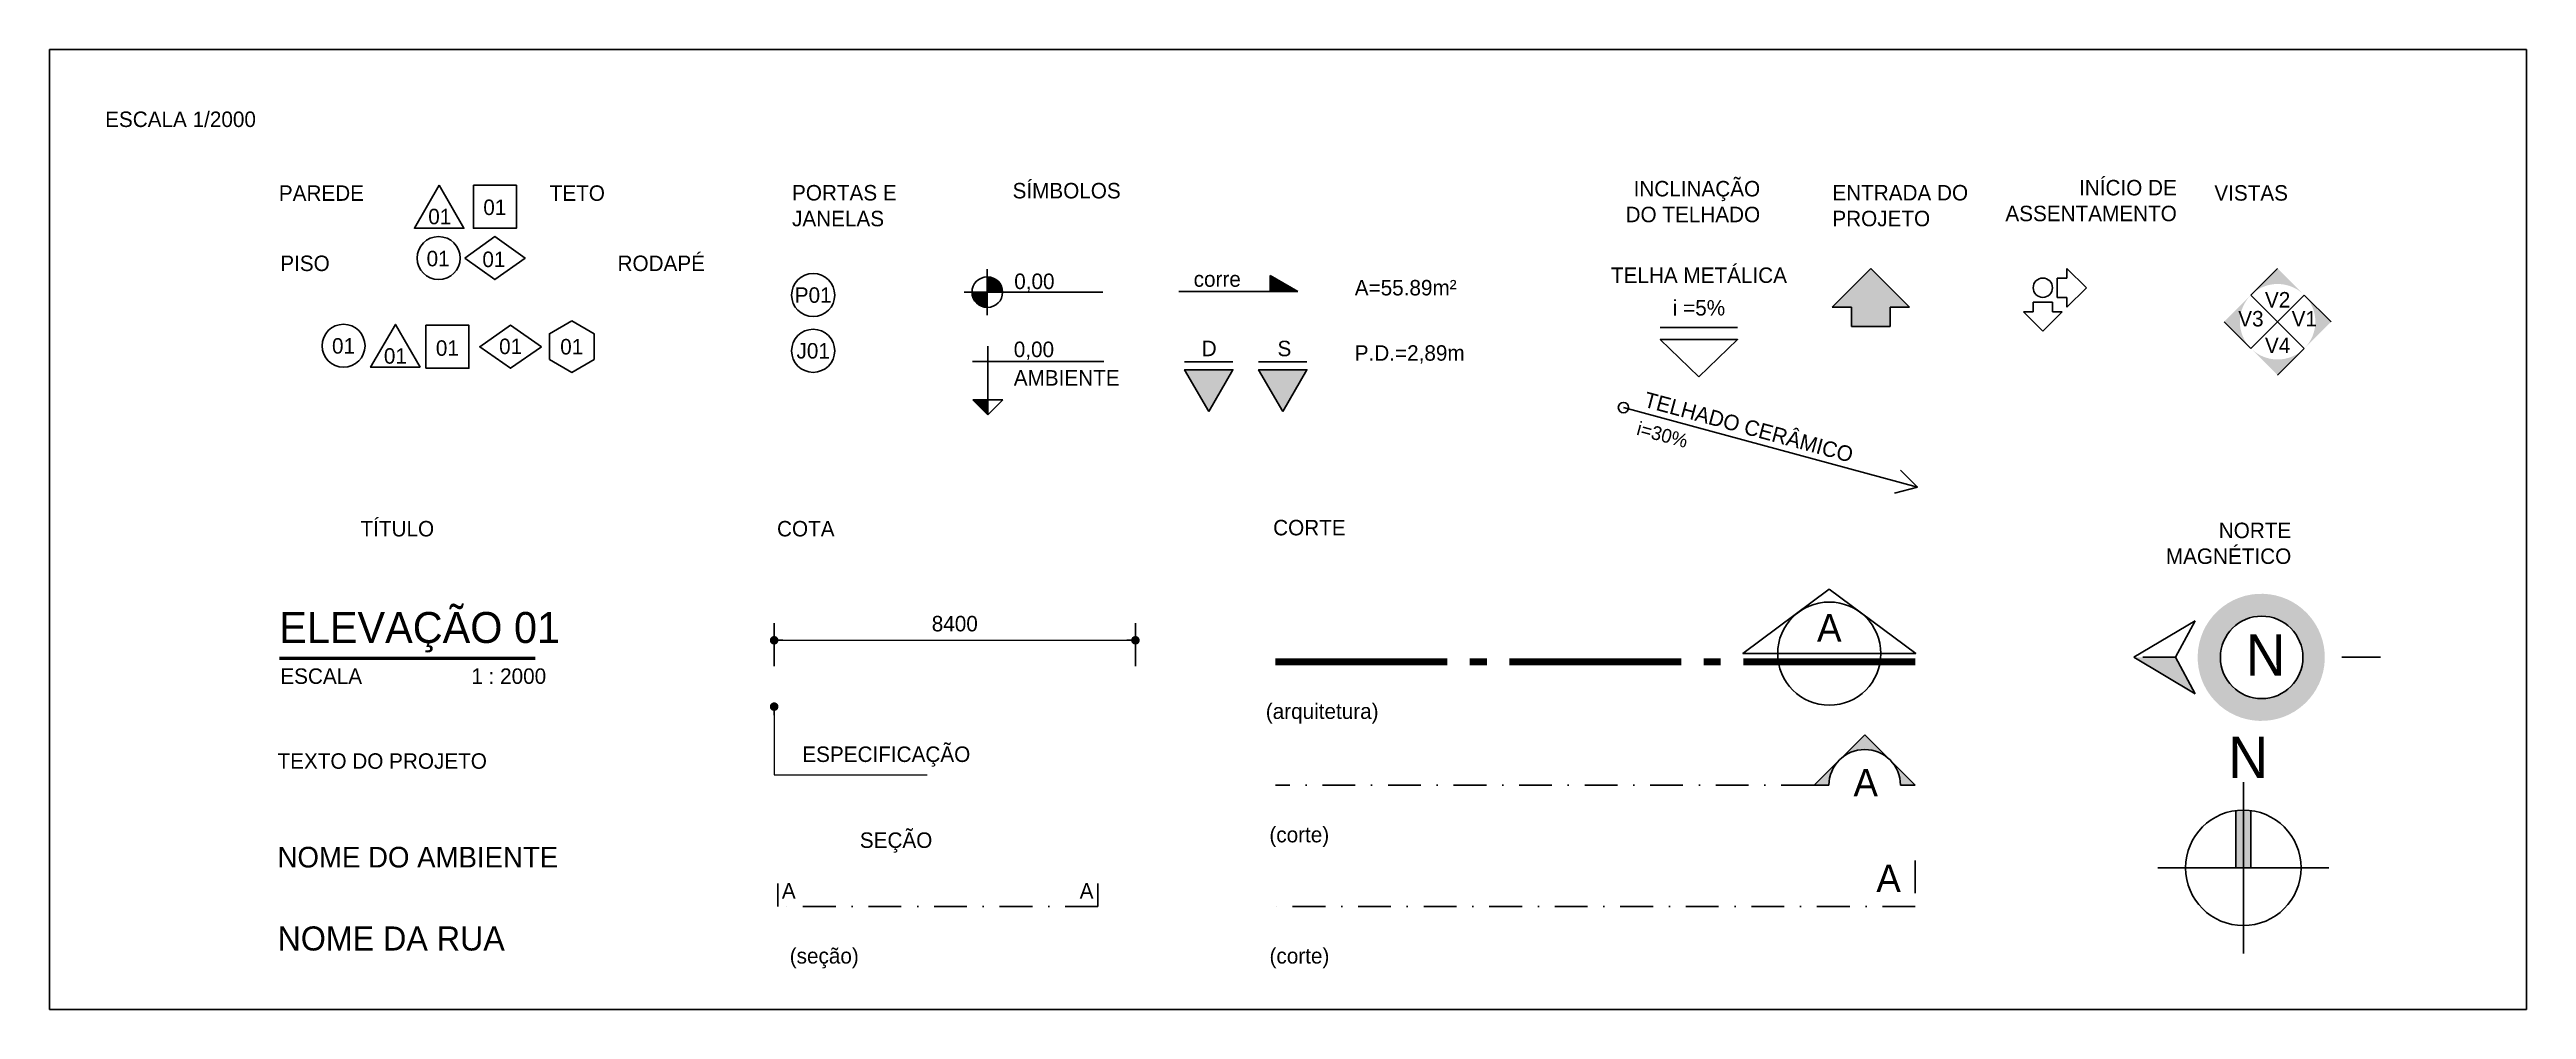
# Model space of a CAD drawing. Header units: centimetres. Extents: x 0 to 1099704, y -139216 to 99734.
# Drawn here: x 40301 to 97893, y -22186 to 139 of the extents above; entities that cross this region are included whole.
import ezdxf
from ezdxf.enums import TextEntityAlignment as Align

# ---------------------------------------------------------------- set-up
doc = ezdxf.new("R2010")
doc.units = ezdxf.units.CM
doc.header["$LTSCALE"] = 4
doc.linetypes.add('DASHDOT', pattern=[25.4, 12.7, -6.35, 0, -6.35])
for name, color, linetype in [('B-CORTE', 4, 'DASHDOT'), ('B-COTAS', 1, 'Continuous'), ('B-SIMBOLOS', 2, 'Continuous'), ('C-TEXTO-02', 2, 'Continuous')]:
    doc.layers.add(name, color=color, linetype=linetype)
doc.layers.add('C-TEXTO-01', color=2, linetype='Continuous', lineweight=20)
doc.layers.add('C-TEXTO-03', color=2, linetype='Continuous', lineweight=20)
doc.styles.add('Esc.125', font='ERASLGHT.TTF', dxfattribs={"height": 22.5})
doc.styles.add('Esc.200', font='ERASLGHT.TTF', dxfattribs={"height": 36})
doc.styles.add('Esc.2000', font='ERASLGHT.TTF', dxfattribs={"height": 360})
doc.styles.add('RSA', font='arial.ttf')
doc.styles.add('S0', font='ERASDEMI.TTF')
doc.styles.add('S1', font='romans.shx', dxfattribs={"height": 100})
doc.styles.add('S2', font='romans.shx', dxfattribs={"height": 0.2})
doc.styles.add('Símbolos', font='ERASLGHT.TTF')
doc.dimstyles.new('ARQ200', dxfattribs={"dimscale": 200, "dimtxt": 36, "dimasz": 0.1, "dimexe": 0.2, "dimexo": 0.2, "dimgap": 0.1, "dimtad": 1, "dimzin": 12, "dimdsep": 46, "dimtxsty": 'Esc.200', "dimblk1": 'DOT', "dimblk2": 'DOT', "dimsah": 1, "dimcen": 0.4, "dimclrd": 256, "dimclre": 256, "dimclrt": 2, "dimadec": 0, "dimazin": 0, "dimtfac": 1, "dimtix": 1, "dimtmove": 2, "dimatfit": 3, "dimldrblk": 'DOT', "dimfxl": 0.3, "dimfxlon": 1, "dimtolj": 1, "dimtzin": 12, "dimlwd": 9, "dimarcsym": 0})
doc.dimstyles.new('ARQ2000', dxfattribs={"dimscale": 200, "dimtxt": 360, "dimasz": 1, "dimexe": 2, "dimexo": 2, "dimgap": 1, "dimtad": 1, "dimzin": 12, "dimdsep": 46, "dimtxsty": 'Esc.2000', "dimblk1": 'DOT', "dimblk2": 'DOT', "dimsah": 1, "dimcen": 4, "dimclrd": 256, "dimclre": 256, "dimclrt": 2, "dimadec": 0, "dimazin": 0, "dimtfac": 1, "dimtix": 1, "dimtmove": 2, "dimatfit": 3, "dimldrblk": 'DOT', "dimfxl": 3, "dimfxlon": 1, "dimtolj": 1, "dimtzin": 12, "dimlwd": 9, "dimarcsym": 0})

msp = doc.modelspace()

# ---------------------------------------------------------------- texts
at = {"layer": 'B-COTAS', "color": 2, "insert": (57803.44, -16070.056), "char_height": 360, "width": 3818.70542, "attachment_point": 1, "style": 'Esc.200'}
msp.add_mtext('ESPECIFICAÇÃO', dxfattribs=at)
at = {"layer": 'C-TEXTO-01', "char_height": 360, "attachment_point": 7, "style": 'Esc.125'}
for s, insert in [('corre', (66903.25, -5383.793)), ('A=55.89m²', (70648.678, -5584.986)), ('P.D.=2,89m', (70648.678, -7165.254))]:
    msp.add_mtext(s, dxfattribs=dict(at, insert=insert))
at = {"layer": 'C-TEXTO-01', "attachment_point": 1, "style": 'Esc.125'}
for s, insert, char_height, width in [('TEXTO DO PROJETO', (45602.041, -16228.35), 360, 7836.17552), ('A', (82244.028, -16590.91), 640, 902.77251), ('A', (82776.188, -18815.921), 640, 902.77251)]:
    msp.add_mtext(s, dxfattribs=dict(at, insert=insert, char_height=char_height, width=width))
at = {"layer": 'C-TEXTO-02', "insert": (45641.306, -13884.272), "char_height": 720, "attachment_point": 7, "style": 'Esc.125'}
msp.add_mtext('ELEVAÇÃO 01', dxfattribs=at)
at = {"layer": 'C-TEXTO-02', "attachment_point": 1}
for s, insert, char_height, width, style in [('ESCALA                   1 : 2000', (45667.194, -14254.032), 360, 8101.64006, 'Esc.125'), ('NOME DO AMBIENTE', (45602.041, -18403.718), 480, 7836.17552, 'Símbolos')]:
    msp.add_mtext(s, dxfattribs=dict(at, insert=insert, char_height=char_height, width=width, style=style))
at = {"layer": 'C-TEXTO-03', "attachment_point": 1}
for s, insert, char_height, width, style in [('A', (57328.077, -19247.394), 360, 411.82027, 'Esc.125'), ('A', (64253.072, -19247.394), 360, 411.82027, 'Esc.125'), ('NOME DA RUA', (45602.041, -20254.804), 560, 7836.17552, 'Símbolos')]:
    msp.add_mtext(s, dxfattribs=dict(at, insert=insert, char_height=char_height, width=width, style=style))
at = {"layer": 'DEFPOINTS', "color": 9, "insert": (41593.474, -1668.483), "char_height": 360, "attachment_point": 7, "style": 'Esc.125'}
msp.add_mtext('ESCALA 1/2000', dxfattribs=at)
at = {"layer": 'DEFPOINTS', "char_height": 360, "width": 3610.30279, "attachment_point": 3, "style": 'Esc.125'}
for s, insert in [('\\A1;SÍMBOLOS', (65207.086, -2963.801)), ('INCLINAÇÃO\\PDO TELHADO', (80074.976, -2917.233)), ('INÍCIO DE \\PASSENTAMENTO', (89762.664, -2893.712)), ('\\A1;\\pxql;PAREDE', (49243.17, -3020.16)), ('\\A1;\\pxql;TETO', (55540.505, -3020.16)), ('\\A1;\\pxql;PORTAS E JANELAS', (61174.836, -3012.051)), ('\\pxql;ENTRADA DO\\PPROJETO', (85364.099, -3011.154)), ('{\\fAvantGarde Bk BT|b0|i0|c0|p34;VISTAS}', (92347.478, -3015.79)), ('\\A1;RODAPÉ', (55540.505, -4653.193)), ('\\A1;\\pxql;{\\fAvantGarde Bk BT|b0|i0|c0|p34;PISO}', (49275.345, -4653.193)), ('\\A1;{\\fAvantGarde Bk BT|b0|i0|c0|p34;TÍTULO}', (49243.17, -10824.618)), ('\\A1;\\pxql;COTA ', (60826.607, -10824.618)), ('{\\fAvantGarde Bk BT|b0|i0|c0|p34;CORTE }', (70436.585, -10799.599)), ('NORTE MAGNÉTICO', (92423.577, -10864.523)), ('{\\fAvantGarde Bk BT|b0|i0|c0|p34;(arquitetura)}', (71202.502, -15069.312)), ('{\\fAvantGarde Bk BT|b0|i0|c0|p34;SEÇÃO}', (60826.607, -18068.567)), ('{\\fAvantGarde Bk BT|b0|i0|c0|p34;(corte)}', (70054.76, -17939.318)), ('(seção)', (59116.696, -20757.824)), ('{\\fAvantGarde Bk BT|b0|i0|c0|p34;(corte)}', (70058.314, -20757.824))]:
    msp.add_mtext(s, dxfattribs=dict(at, insert=insert))

# ---------------------------------------------------------------- blocks, each defined once
blk = doc.blocks.new('PADRÃO - ESPECIFICAÇÕES')
blk.add_lwpolyline([(-168, 276), (-24, 26), (-312, 26), (-168, 276)])
for points in [[(31, 276), (281, 276), (281, 26), (31, 26)], [(-19, -147), (156, -22), (331, -147), (156, -272)]]:
    blk.add_lwpolyline(points, close=True)
blk.add_circle((-171, -147), 125)
at = {"style": 'S1'}
for tag, p in [('PAREDE', (-164, 50)), ('TETO', (156, 103)), ('PISO', (-151, -195)), ('RODAPÉ', (156, -217))]:
    blk.add_attdef(tag, text='', height=100, dxfattribs=at).set_placement(p, align=Align.CENTER)
blk = doc.blocks.new('*U32')
blk.add_lwpolyline([(0.288, 0), (-0.288, 0), (0, 0.498)], close=True)
at = {"style": 'S2'}
blk.add_attdef('PAREDE', text='', height=0.2, dxfattribs=at).set_placement((0, 0.041), align=Align.CENTER)
blk = doc.blocks.new('PADRÃO - PISO')
blk.add_circle((0, 0), 0.25)
at = {"style": 'S2'}
blk.add_attdef('PISO', text='', height=0.2, dxfattribs=at).set_placement((0, -0.092), align=Align.CENTER)
blk = doc.blocks.new('PADRÃO - TETO')
blk.add_lwpolyline([(-0.25, -0.25), (-0.25, 0.25), (0.25, 0.25), (0.25, -0.25)], close=True)
at = {"style": 'S2'}
blk.add_attdef('TETO', text='', height=0.2, dxfattribs=at).set_placement((0, -0.105), align=Align.CENTER)
blk = doc.blocks.new('*U45')
blk.add_lwpolyline([(0.359, 0.25), (0, 0.5), (0, 0.5), (-0.359, 0.25), (-0.359, 0.25), (0, 0), (0.359, 0.25)])
at = {"style": 'S2'}
blk.add_attdef('RODAPÉ', text='', height=0.2, dxfattribs=at).set_placement((0, 0.145), align=Align.CENTER)
blk = doc.blocks.new('PADRÃO - DIVERSOS')
blk.add_lwpolyline([(0, 0.3), (-0.26, 0.15), (-0.26, -0.15), (0, -0.3), (0.26, -0.15), (0.26, 0.15)], close=True)
at = {"style": 'S2'}
blk.add_attdef('DIVERSOS', text='', height=0.2, dxfattribs=at).set_placement((0, -0.092), align=Align.CENTER)
blk = doc.blocks.new('*U42')
blk.add_hatch(color=256).paths.add_polyline_path([(0.485, 0.485), (0.97, 0), (0.485, -0.485, 0.414214)])
for p, q in [((0.485, 0.485), (0, 0)), ((0.97, 0), (0.485, 0.485)), ((0, 0), (0.485, -0.485))]:
    blk.add_line(p, q)
at = {"layer": 'B-SIMBOLOS', "style": 'S2'}
blk.add_attdef('V1-V2-V3-V4', text='', height=0.2, dxfattribs=at).set_placement((0.485, -0.086), align=Align.CENTER)
blk = doc.blocks.new('*U29')
blk.add_hatch(color=256).paths.add_polyline_path([(0.485, -0.485), (0, -0.97), (-0.485, -0.485, 0.414214)])
for p, q in [((0, 0), (-0.485, -0.485)), ((0.485, -0.485), (0, 0)), ((0, -0.97), (0.485, -0.485))]:
    blk.add_line(p, q)
at = {"layer": 'B-SIMBOLOS', "style": 'S2'}
blk.add_attdef('V1-V2-V3-V4', text='', height=0.2, dxfattribs=at).set_placement((0, -0.571), align=Align.CENTER)
blk = doc.blocks.new('*U30')
blk.add_hatch(color=256).paths.add_polyline_path([(-0.485, -0.485), (-0.97, 0), (-0.485, 0.485, 0.414214)])
for p, q in [((0, 0), (-0.485, 0.485)), ((-0.485, -0.485), (0, 0)), ((-0.97, 0), (-0.485, -0.485))]:
    blk.add_line(p, q)
at = {"layer": 'B-SIMBOLOS', "style": 'S2'}
blk.add_attdef('V1-V2-V3-V4', text='', height=0.2, dxfattribs=at).set_placement((-0.485, -0.086), align=Align.CENTER)
blk = doc.blocks.new('*U31')
blk.add_hatch(color=256).paths.add_polyline_path([(-0.485, 0.485), (0, 0.97), (0.485, 0.485, 0.414214)])
for p, q in [((0, 0.97), (-0.485, 0.485)), ((-0.485, 0.485), (0, 0)), ((0, 0), (0.485, 0.485))]:
    blk.add_line(p, q)
at = {"layer": 'B-SIMBOLOS', "style": 'S2'}
blk.add_attdef('V1-V2-V3-V4', text='', height=0.2, dxfattribs=at).set_placement((0, 0.399), align=Align.CENTER)
blk = doc.blocks.new('*U21')
h = blk.add_hatch(color=256)
h.paths.add_polyline_path([(0.269, 0.178), (0.269, 0), (0.447, 0, 0.414214)])
h.paths.add_polyline_path([(0.269, 0), (0.091, 0, 0.414214), (0.269, -0.178)])
for p, q in [((1.61, 0), (0, 0)), ((0.269, 0.269), (0.269, -0.269))]:
    blk.add_line(p, q)
blk.add_circle((0.269, 0), 0.178)
at = {"style": 'S2'}
blk.add_attdef('NÍVEL', (0.582, 0.036), '', height=0.2, dxfattribs=at)
blk = doc.blocks.new('PADRÃO - NIVEL AMBIENTE1')
blk.add_hatch(color=256).paths.add_polyline_path([(0.269, -0.447), (0.095, -0.447), (0.269, -0.62)])
for p, q in [((0.269, 0.178), (0.269, -0.62)), ((1.621, 0), (0.091, 0)), ((0.269, -0.62), (0.095, -0.447)), ((0.095, -0.447), (0.443, -0.447)), ((0.269, -0.62), (0.443, -0.447))]:
    blk.add_line(p, q)
at = {"style": 'S2'}
for tag, p in [('NÍVEL', (0.572, 0.051)), ('AMBIENTE', (0.572, -0.28))]:
    blk.add_attdef(tag, p, '', height=0.2, dxfattribs=at)
blk = doc.blocks.new('*U33')
blk.add_line((-0.45, 0.573), (0.45, 0.573))
blk.add_lwpolyline([(0, 0), (0.45, 0.433), (-0.45, 0.433)], close=True)
at = {"style": 'S2'}
for tag, p in [('COBERTURA', (0, 1.092)), ('INCLINAÇÃO', (0, 0.713))]:
    blk.add_attdef(tag, text='', height=0.2, dxfattribs=at).set_placement(p, align=Align.CENTER)
blk = doc.blocks.new('*U48')
blk.add_line((-1779.84, 292.55), (-1792.34, 292.55))
blk.add_lwpolyline([(-1786.09, 279.72), (-1792.34, 290.55), (-1779.84, 290.55)], close=True)
at = {"layer": 'C-TEXTO-01', "style": 'Símbolos'}
blk.add_text('S', height=4, dxfattribs=at).set_placement((-1787.45, 294.03))
blk = doc.blocks.new('*U47')
blk.add_line((6.25, 12.83), (-6.25, 12.83))
blk.add_lwpolyline([(0, 0), (-6.25, 10.83), (6.25, 10.83)], close=True)
at = {"layer": 'C-TEXTO-01', "style": 'Símbolos'}
blk.add_text('D', height=4, dxfattribs=at).set_placement((-1.82, 14.31))
blk = doc.blocks.new('DOT')
at = {"color": 0, "linetype": 'ByBlock'}
blk.add_line((-0.5, 0), (-1, 0), dxfattribs=at)
at = {"color": 0, "linetype": 'ByBlock', "const_width": 0.5}
blk.add_lwpolyline([(-0.25, 0, 1), (0.25, 0, 1)], format="xyb", close=True, dxfattribs=at)
blk = doc.blocks.new('*D63')
at = {"layer": 'B-COTAS', "lineweight": -2, "transparency": 16777216}
for p, q in [((57149, -14200), (57149, -13200)), ((65549, -14200), (65549, -13200))]:
    blk.add_line(p, q, dxfattribs=at)
at = {"layer": 'B-COTAS', "lineweight": 9, "transparency": 16777216}
blk.add_line((57349, -13600), (65349, -13600), dxfattribs=at)
at = {"layer": 'DEFPOINTS', "color": 0, "transparency": 16777216}
for p in [(65549, -13600), (57149, -16732), (65549, -16732)]:
    blk.add_point(p, dxfattribs=at)
at = {"layer": 'B-COTAS', "lineweight": 9, "transparency": 16777216, "xscale": 200, "yscale": 200, "zscale": 200, "rotation": 180}
blk.add_blockref('DOT', (57149, -13600), dxfattribs=at)
at = {"layer": 'B-COTAS', "lineweight": 9, "transparency": 16777216, "xscale": 200, "yscale": 200, "zscale": 200}
blk.add_blockref('DOT', (65549, -13600), dxfattribs=at)
at = {"layer": 'B-COTAS', "color": 2, "transparency": 16777216, "insert": (61349, -13215), "char_height": 360, "attachment_point": 5, "style": 'Esc.2000'}
blk.add_mtext('\\A1;8400', dxfattribs=at)
blk = doc.blocks.new('_Dot')
at = {"color": 0, "linetype": 'ByBlock', "lineweight": -2}
blk.add_line((-0.5, 0), (-1, 0), dxfattribs=at)
at = {"color": 0, "linetype": 'ByBlock', "const_width": 0.5}
blk.add_lwpolyline([(-0.25, 0, 1), (0.25, 0, 1)], format="xyb", close=True, dxfattribs=at)
blk = doc.blocks.new('A$C114277C9')
h = blk.add_hatch(color=256)
h.dxf.hatch_style = 1
h.paths.add_polyline_path([(852, 148), (852, 0), (1109, 0)])
for p, q in [((0, 0), (1109, 0)), ((1109, 0), (852, 148)), ((852, 148), (852, 0))]:
    blk.add_line(p, q)
blk = doc.blocks.new('JANELA')
blk.add_circle((0, 0), 31.2)
at = {"color": 7, "style": 'RSA'}
blk.add_attdef('J', text='', height=20, dxfattribs=at).set_placement((0, 0), align=Align.MIDDLE_CENTER)
blk = doc.blocks.new('SENTIDO INCL')
for p, q in [((0, 0), (295, 0)), ((295, 0), (275.1, 11.5)), ((295, 0), (275.1, -11.5))]:
    blk.add_line(p, q)
blk.add_circle((0, 0), 5)
at = {"color": 7, "style": 'RSA'}
for tag, p in [('SENTIDO', (17.9, 6)), ('INCLINAÇÃO', (18.3, -22.1))]:
    blk.add_attdef(tag, p, '', height=15, dxfattribs=at)
blk = doc.blocks.new('*U28')
for p, q in [((-0.5, 0.25), (0, 0.75)), ((0, 0.75), (0.5, 0.25)), ((-0.25, 0.25), (-0.5, 0.25)), ((-0.25, 0), (-0.25, 0.25)), ((0.25, 0), (-0.25, 0)), ((0.5, 0.25), (0.25, 0.25)), ((0.25, 0.25), (0.25, 0))]:
    blk.add_line(p, q)
blk = doc.blocks.new('*U41')
for p, q in [((0.187, -0.125), (0.187, 0.125)), ((0.187, 0.125), (0.312, 0.125)), ((0.312, 0.25), (0.562, 0)), ((0.312, 0.125), (0.312, 0.25)), ((0.562, 0), (0.312, -0.25)), ((0, -0.562), (-0.25, -0.313)), ((-0.25, -0.313), (-0.125, -0.313)), ((-0.125, -0.313), (-0.125, -0.187)), ((-0.125, -0.187), (0.125, -0.187)), ((0.25, -0.313), (0, -0.562)), ((0.125, -0.187), (0.125, -0.313)), ((0.125, -0.313), (0.25, -0.313)), ((0.312, -0.125), (0.187, -0.125)), ((0.312, -0.25), (0.312, -0.125))]:
    blk.add_line(p, q)
blk.add_circle((0, 0), 0.125)
blk = doc.blocks.new('*U40')
blk.add_lwpolyline([(40.25, 5.28), (46.53, 0.6), (33.97, 0.6)], close=True)
at = {"ltscale": 0.7, "const_width": 0.5}
for points in [[(12.5, 0), (0, 0)], [(15.37, 0), (14.12, 0)], [(29.5, 0), (17, 0)], [(32.37, 0), (31.12, 0)], [(46.5, 0), (34, 0)]]:
    blk.add_lwpolyline(points, dxfattribs=at)
blk.add_circle((40.25, 0.6), 3.75)
at = {"style": 'S0'}
blk.add_attdef('LETRA_CORTE', text='', height=2, dxfattribs=at).set_placement((40.25, 2.48), align=Align.MIDDLE_CENTER)
blk = doc.blocks.new('A$C7EF14637')
at = {"layer": 'B-SIMBOLOS'}
h = blk.add_hatch(color=251, dxfattribs=at)
h.dxf.hatch_style = 1
h.set_gradient(color1=(90, 98, 114), color2=(235, 235, 235), tint=0.01, name='INVCYLINDER')
h.paths.add_polyline_path([(48.32, -14.64, 1), (25.76, 14.63, 1)])
h.paths.add_polyline_path([(27.68, 12.14, -1), (46.4, -12.15, -1)], flags=16)
h.paths.add_polyline_path([(29.67, 9.56, -1), (44.42, -9.58, -1)], flags=0)
h.paths.add_polyline_path([(35.01, -8.05), (33.9, -6.62), (37.87, 5.17), (29.68, -1.14), (28.69, 0.14), (39.1, 8.16), (40.16, 6.77), (36.19, -5.04), (44.39, 1.29), (45.41, -0.04)], flags=0)
h = blk.add_hatch(color=251, dxfattribs=at)
h.dxf.hatch_style = 1
h.set_gradient(color1=(90, 98, 114), color2=(235, 235, 235), tint=0.01, name='INVCYLINDER')
h.paths.add_polyline_path([(46.4, -12.15, 1), (27.68, 12.14, 1)])
h.paths.add_polyline_path([(29.67, 9.56, -1), (44.42, -9.58, -1)], flags=16)
h.paths.add_polyline_path([(35.01, -8.05), (33.9, -6.62), (37.87, 5.17), (29.68, -1.14), (28.69, 0.14), (39.1, 8.16), (40.16, 6.77), (36.19, -5.04), (44.39, 1.29), (45.41, -0.04)], flags=0)
blk.add_hatch(color=256, dxfattribs=at).paths.add_polyline_path([(0, 0), (17.83, -10.63), (12.08, 0)])
for p, q in [((0, 0), (17.83, 10.63)), ((17.83, 10.63), (12.08, 0)), ((0, 0), (17.83, -10.63)), ((12.08, 0), (2.63, 0)), ((17.83, -10.63), (12.08, 0)), ((71.68, 0), (60.42, 0))]:
    blk.add_line(p, q, dxfattribs=at)
blk.add_circle((37.16, -0.02), 11.99, dxfattribs=at)
at = {"layer": 'C-TEXTO-03', "insert": (32.52, 6.64), "char_height": 12, "width": 11.9206, "attachment_point": 1, "style": 'Símbolos'}
blk.add_mtext('N', dxfattribs=at)
blk = doc.blocks.new('A$C6AB97AFF')
at = {"layer": 'B-SIMBOLOS'}
h = blk.add_hatch(color=252, dxfattribs=at)
h.set_gradient(color1=(132, 132, 132), one_color=1, tint=1, name='INVCURVED')
h.paths.add_polyline_path([(2.19, 16.65, 0.032761), (0, 16.79), (0, 0), (2.19, 0)])
h.paths.add_polyline_path([(0, 16.79, 0.032761), (-2.19, 16.65), (-2.19, 0), (0, 0)])
for p, q in [((0, 24.86), (0, -24.86)), ((-2.19, 16.65), (-2.19, 0)), ((2.19, 16.65), (2.19, 0)), ((-24.86, 0), (24.86, 0))]:
    blk.add_line(p, q, dxfattribs=at)
blk.add_circle((0, 0), 16.79, dxfattribs=at)
at = {"layer": 'C-TEXTO-03', "insert": (-4.41, 38.08), "char_height": 12, "width": 11.9206, "attachment_point": 1, "style": 'Símbolos'}
blk.add_mtext('N', dxfattribs=at)
blk = doc.blocks.new('A$C4B335074')
at = {"layer": 'B-CORTE', "linetype": 'Continuous'}
h = blk.add_hatch(color=256, dxfattribs=at)
h.paths.add_polyline_path([(14.71, 14.71), (7.35, 7.35, -0.414214), (22.06, 7.35)])
h.paths.add_polyline_path([(22.06, 7.35, -0.198912), (25.11, 0), (29.42, 0)])
h.paths.add_polyline_path([(7.35, 7.35), (0, 0), (4.31, 0, -0.198912)])
for p, q in [((14.71, 14.71), (0, 0)), ((29.42, 0), (14.71, 14.71)), ((0, 0), (4.31, 0)), ((25.11, 0), (29.42, 0))]:
    blk.add_line(p, q, dxfattribs=at)
at = {"layer": 'B-CORTE', "linetype": 'Continuous', "ltscale": 0.4}
blk.add_arc((14.71, 0), 10.4, 0, 180, dxfattribs=at)

# ---------------------------------------------------------------- dimensions: what is measured, and where the dimension line sits
at = {"layer": 'B-COTAS'}
dim = msp.add_linear_dim(base=(65548.901, -13600.175), p1=(57148.901, -16731.516), p2=(65548.901, -16732.437), dimstyle='ARQ2000', dxfattribs=at)
dim.commit()
dim.dimension.update_dxf_attribs({"geometry": '*D63', "text_midpoint": (61348.901, -13214.637)})

# ---------------------------------------------------------------- hatches: boundary and pattern name
at = {"layer": 'B-SIMBOLOS'}
h = msp.add_hatch(color=256, dxfattribs=at)
h.dxf.hatch_style = 1
h.paths.add_polyline_path([(83097.986, -5850.586), (83547.986, -5850.586), (82647.986, -4950.586), (81747.986, -5850.586), (82197.986, -5850.586), (82197.986, -6300.586), (83097.986, -6300.586)])
h = msp.add_hatch(color=256, dxfattribs=at)
h.dxf.hatch_style = 1
h.paths.add_polyline_path([(67816.837, -7306.991), (66691.837, -7306.991), (67254.337, -8281.27)])
h = msp.add_hatch(color=256, dxfattribs=at)
h.dxf.hatch_style = 1
h.paths.add_polyline_path([(69537.007, -7307.201), (68412.007, -7307.201), (68974.507, -8281.48)])

# ---------------------------------------------------------------- linework, layer by layer
at = {"layer": 'B-CORTE', "ltscale": 15}
msp.add_line((81329.029, -16972.346), (68802.28, -16972.346), dxfattribs=at)
for points in [[(83682.28, -18720.965), (83682.28, -19790.852), (68802.28, -19790.852)], [(64677.253, -19255.908), (64677.253, -19790.852), (57237.253, -19790.852), (57237.253, -19255.908)]]:
    msp.add_lwpolyline(points, dxfattribs=at)
at = {"layer": 'C-TEXTO-01', "const_width": 80}
msp.add_lwpolyline([(45641.306, -14022.16), (51598.94, -14022.16)], dxfattribs=at)
at = {"layer": 'DEFPOINTS', "color": 9}
msp.add_lwpolyline([(40300.736, 138.692), (97892.687, 138.692), (97892.687, -22185.876), (40300.736, -22185.876)], close=True, dxfattribs=at)

# ---------------------------------------------------------------- block references
at = {"layer": 'B-CORTE', "xscale": 80, "yscale": 80, "zscale": 80}
msp.add_blockref('A$C4B335074', (81329.029, -16972.346), dxfattribs=at)
at = {"layer": 'B-SIMBOLOS'}
ref = msp.add_blockref('PADRÃO - ESPECIFICAÇÕES', (50032.175, -4123.192), dxfattribs=dict(at, xscale=4.000000000814907, yscale=4.000000000814907, zscale=4.000000000814907))
ref.add_attrib('RODAPÉ', '01', dxfattribs={"layer": 'C-TEXTO-01', "height": 360, "style": 'Símbolos'}).set_placement((50633.194, -4920.58), align=Align.CENTER)
ref.add_attrib('TETO', '01', dxfattribs={"layer": 'C-TEXTO-01', "height": 360, "style": 'Símbolos'}).set_placement((50654.394, -3709.851), align=Align.CENTER)
ref.add_attrib('PISO', '01', dxfattribs={"layer": 'C-TEXTO-01', "height": 360, "style": 'Símbolos'}).set_placement((49335.742, -4902.878), align=Align.CENTER)
ref.add_attrib('PAREDE', '01', dxfattribs={"layer": 'C-TEXTO-01', "height": 360, "style": 'Símbolos'}).set_placement((49374.33, -3925.091), align=Align.CENTER)
ref = msp.add_blockref('JANELA', (58056.747, -5571.697), dxfattribs=dict(at, xscale=16.07142857159488, yscale=16.07142857159488, zscale=16.07142857159488))
ref.add_attrib('J', 'P01', dxfattribs={"layer": 'C-TEXTO-01', "color": 1, "height": 360, "style": 'Símbolos'}).set_placement((58056.782, -5571.669), align=Align.MIDDLE_CENTER)
ref = msp.add_blockref('*U21', (61567.685, -5503.537), dxfattribs=dict(at, xscale=2000, yscale=2000, zscale=2000))
ref.add_attrib('NÍVEL', '0,00', (62731.19, -5431.797), dxfattribs={"layer": 'C-TEXTO-01', "height": 360, "style": 'Esc.2000'})
for name, p, xscale, yscale, zscale in [('A$C114277C9', (66555.612, -5486.216), 2.5, 2.5, 2.5), ('*U28', (82647.986, -6300.586), 1800, 1800, 1800), ('*U41', (86647.614, -5400.586), 1800, 1800, 1800), ('*U47', (67254.337, -8281.27), 90, 90, 90), ('*U48', (229723.027, -33456.455), 90, 90, 90)]:
    msp.add_blockref(name, p, dxfattribs=dict(at, xscale=xscale, yscale=yscale, zscale=zscale))
ref = msp.add_blockref('*U33', (78651.953, -7474.045), dxfattribs=dict(at, xscale=2000, yscale=2000, zscale=2000))
ref.add_attrib('COBERTURA', 'TELHA METÁLICA', dxfattribs={"layer": 'C-TEXTO-01', "height": 360, "style": 'Símbolos'}).set_placement((78651.953, -5289.731), align=Align.CENTER)
ref.add_attrib('INCLINAÇÃO', 'i =5%', dxfattribs={"layer": 'C-TEXTO-01', "height": 360, "style": 'Símbolos'}).set_placement((78651.953, -6047.962), align=Align.CENTER)
ref = msp.add_blockref('*U31', (92106.724, -6192.017), dxfattribs=dict(at, xscale=1280, yscale=1280, zscale=1280))
ref.add_attrib('V1-V2-V3-V4', 'V2', dxfattribs={"layer": 'C-TEXTO-01', "height": 360, "style": 'Símbolos'}).set_placement((92106.724, -5680.85), align=Align.MIDDLE_CENTER)
ref = msp.add_blockref('*U30', (92106.724, -6192.017), dxfattribs=dict(at, xscale=1280, yscale=1280, zscale=1280))
ref.add_attrib('V1-V2-V3-V4', 'V3', dxfattribs={"layer": 'C-TEXTO-01', "height": 360, "style": 'Símbolos'}).set_placement((91486.009, -6301.565), align=Align.CENTER)
ref = msp.add_blockref('*U42', (92106.724, -6192.017), dxfattribs=dict(at, xscale=1280, yscale=1280, zscale=1280))
ref.add_attrib('V1-V2-V3-V4', 'V1', dxfattribs={"layer": 'C-TEXTO-01', "height": 360, "style": 'Símbolos'}).set_placement((92727.439, -6301.565), align=Align.CENTER)
ref = msp.add_blockref('PADRÃO - PISO', (47136.071, -6750.304), dxfattribs=dict(at, xscale=2000, yscale=2000, zscale=2000))
ref.add_attrib('PISO', '01', dxfattribs={"layer": 'C-TEXTO-01', "height": 360, "style": 'Símbolos'}).set_placement((47136.071, -6933.468), align=Align.CENTER)
ref = msp.add_blockref('*U32', (48342.838, -7250.304), dxfattribs=dict(at, xscale=2000, yscale=2000, zscale=2000))
ref.add_attrib('PAREDE', '01', dxfattribs={"layer": 'C-TEXTO-01', "height": 360, "style": 'Símbolos'}).set_placement((48342.838, -7167.379), align=Align.CENTER)
ref = msp.add_blockref('PADRÃO - TETO', (49550.725, -6773.417), dxfattribs=dict(at, xscale=2000, yscale=2000, zscale=2000))
ref.add_attrib('TETO', '01', dxfattribs={"layer": 'C-TEXTO-01', "height": 360, "style": 'Símbolos'}).set_placement((49550.725, -6984.229), align=Align.CENTER)
ref = msp.add_blockref('*U45', (51021.773, -7273.417), dxfattribs=dict(at, xscale=2000, yscale=2000, zscale=2000))
ref.add_attrib('RODAPÉ', '01', dxfattribs={"layer": 'C-TEXTO-01', "height": 360, "style": 'Símbolos'}).set_placement((51021.773, -6944.723), align=Align.CENTER)
ref = msp.add_blockref('PADRÃO - DIVERSOS', (52442.178, -6769.487), dxfattribs=dict(at, xscale=2000, yscale=2000, zscale=2000))
ref.add_attrib('DIVERSOS', '01', dxfattribs={"layer": 'C-TEXTO-01', "height": 360, "style": 'Símbolos'}).set_placement((52442.178, -6952.651), align=Align.CENTER)
ref = msp.add_blockref('*U29', (92106.724, -6192.017), dxfattribs=dict(at, xscale=1280, yscale=1280, zscale=1280))
ref.add_attrib('V1-V2-V3-V4', 'V4', dxfattribs={"layer": 'C-TEXTO-01', "height": 360, "style": 'Símbolos'}).set_placement((92106.724, -6922.281), align=Align.CENTER)
ref = msp.add_blockref('JANELA', (58056.747, -6867.496), dxfattribs=dict(at, xscale=16.07142857159488, yscale=16.07142857159488, zscale=16.07142857159488))
ref.add_attrib('J', 'J01', dxfattribs={"layer": 'C-TEXTO-01', "color": 1, "height": 360, "style": 'Símbolos'}).set_placement((58056.782, -6867.468), align=Align.MIDDLE_CENTER)
ref = msp.add_blockref('PADRÃO - NIVEL AMBIENTE1', (61576.398, -7116.275), dxfattribs=dict(at, xscale=2000, yscale=2000, zscale=2000))
ref.add_attrib('NÍVEL', '0,00', (62720.592, -7014.261), dxfattribs={"layer": 'C-TEXTO-01', "height": 360, "style": 'Símbolos'})
ref.add_attrib('AMBIENTE', 'AMBIENTE', (62720.592, -7676.859), dxfattribs={"layer": 'C-TEXTO-01', "height": 360, "style": 'Símbolos'})
ref = msp.add_blockref('SENTIDO INCL', (76896.273, -8189.515), dxfattribs=dict(at, xscale=23.99999999921691, yscale=23.99999999921691, zscale=23.99999999921691, rotation=344.8662196923002))
ref.add_attrib('INCLINAÇÃO', 'i=30%', (77180.61, -8816.022), dxfattribs={"layer": 'C-TEXTO-01', "height": 320, "rotation": 344.86621969, "style": 'Símbolos'})
ref.add_attrib('SENTIDO', 'TELHADO CERÂMICO', (77347.924, -8163.429), dxfattribs={"layer": 'C-TEXTO-01', "height": 360, "rotation": 344.86621969, "style": 'Símbolos'})
ref = msp.add_blockref('*U40', (68802.28, -14102.34), dxfattribs=dict(at, xscale=320, yscale=320, zscale=320))
ref.add_attrib('LETRA_CORTE', 'A', dxfattribs={"layer": 'C-TEXTO-01', "lineweight": -2, "height": 640, "style": 'Símbolos'}).set_placement((81682.28, -13310.34), align=Align.MIDDLE_CENTER)
at = {"layer": 'C-TEXTO-03', "xscale": 80, "yscale": 80, "zscale": 80}
for name, p in [('A$C7EF14637', (88762.671, -13996.231)), ('A$C6AB97AFF', (91310.081, -18891.728))]:
    msp.add_blockref(name, p, dxfattribs=at)

msp.set_redraw_order([(e.dxf.handle, doc.entitydb.next_handle()) for e in msp.query("TEXT MTEXT ATTDEF DIMENSION ARC_DIMENSION")])  # texts and dimensions are drawn at this point

# ---------------------------------------------------------------- leaders
at = {"layer": 'B-COTAS', "annotation_type": 0, "has_hookline": 1, "hookline_direction": 0}
msp.add_leader([(57148.901, -15143.431), (57148.901, -16731.516), (60688.682, -16731.516)], dimstyle='ARQ200', override={"dimasz": 1, "dimtxsty": 'Esc.200'}, dxfattribs=at)

doc.saveas('drawing.dxf')
